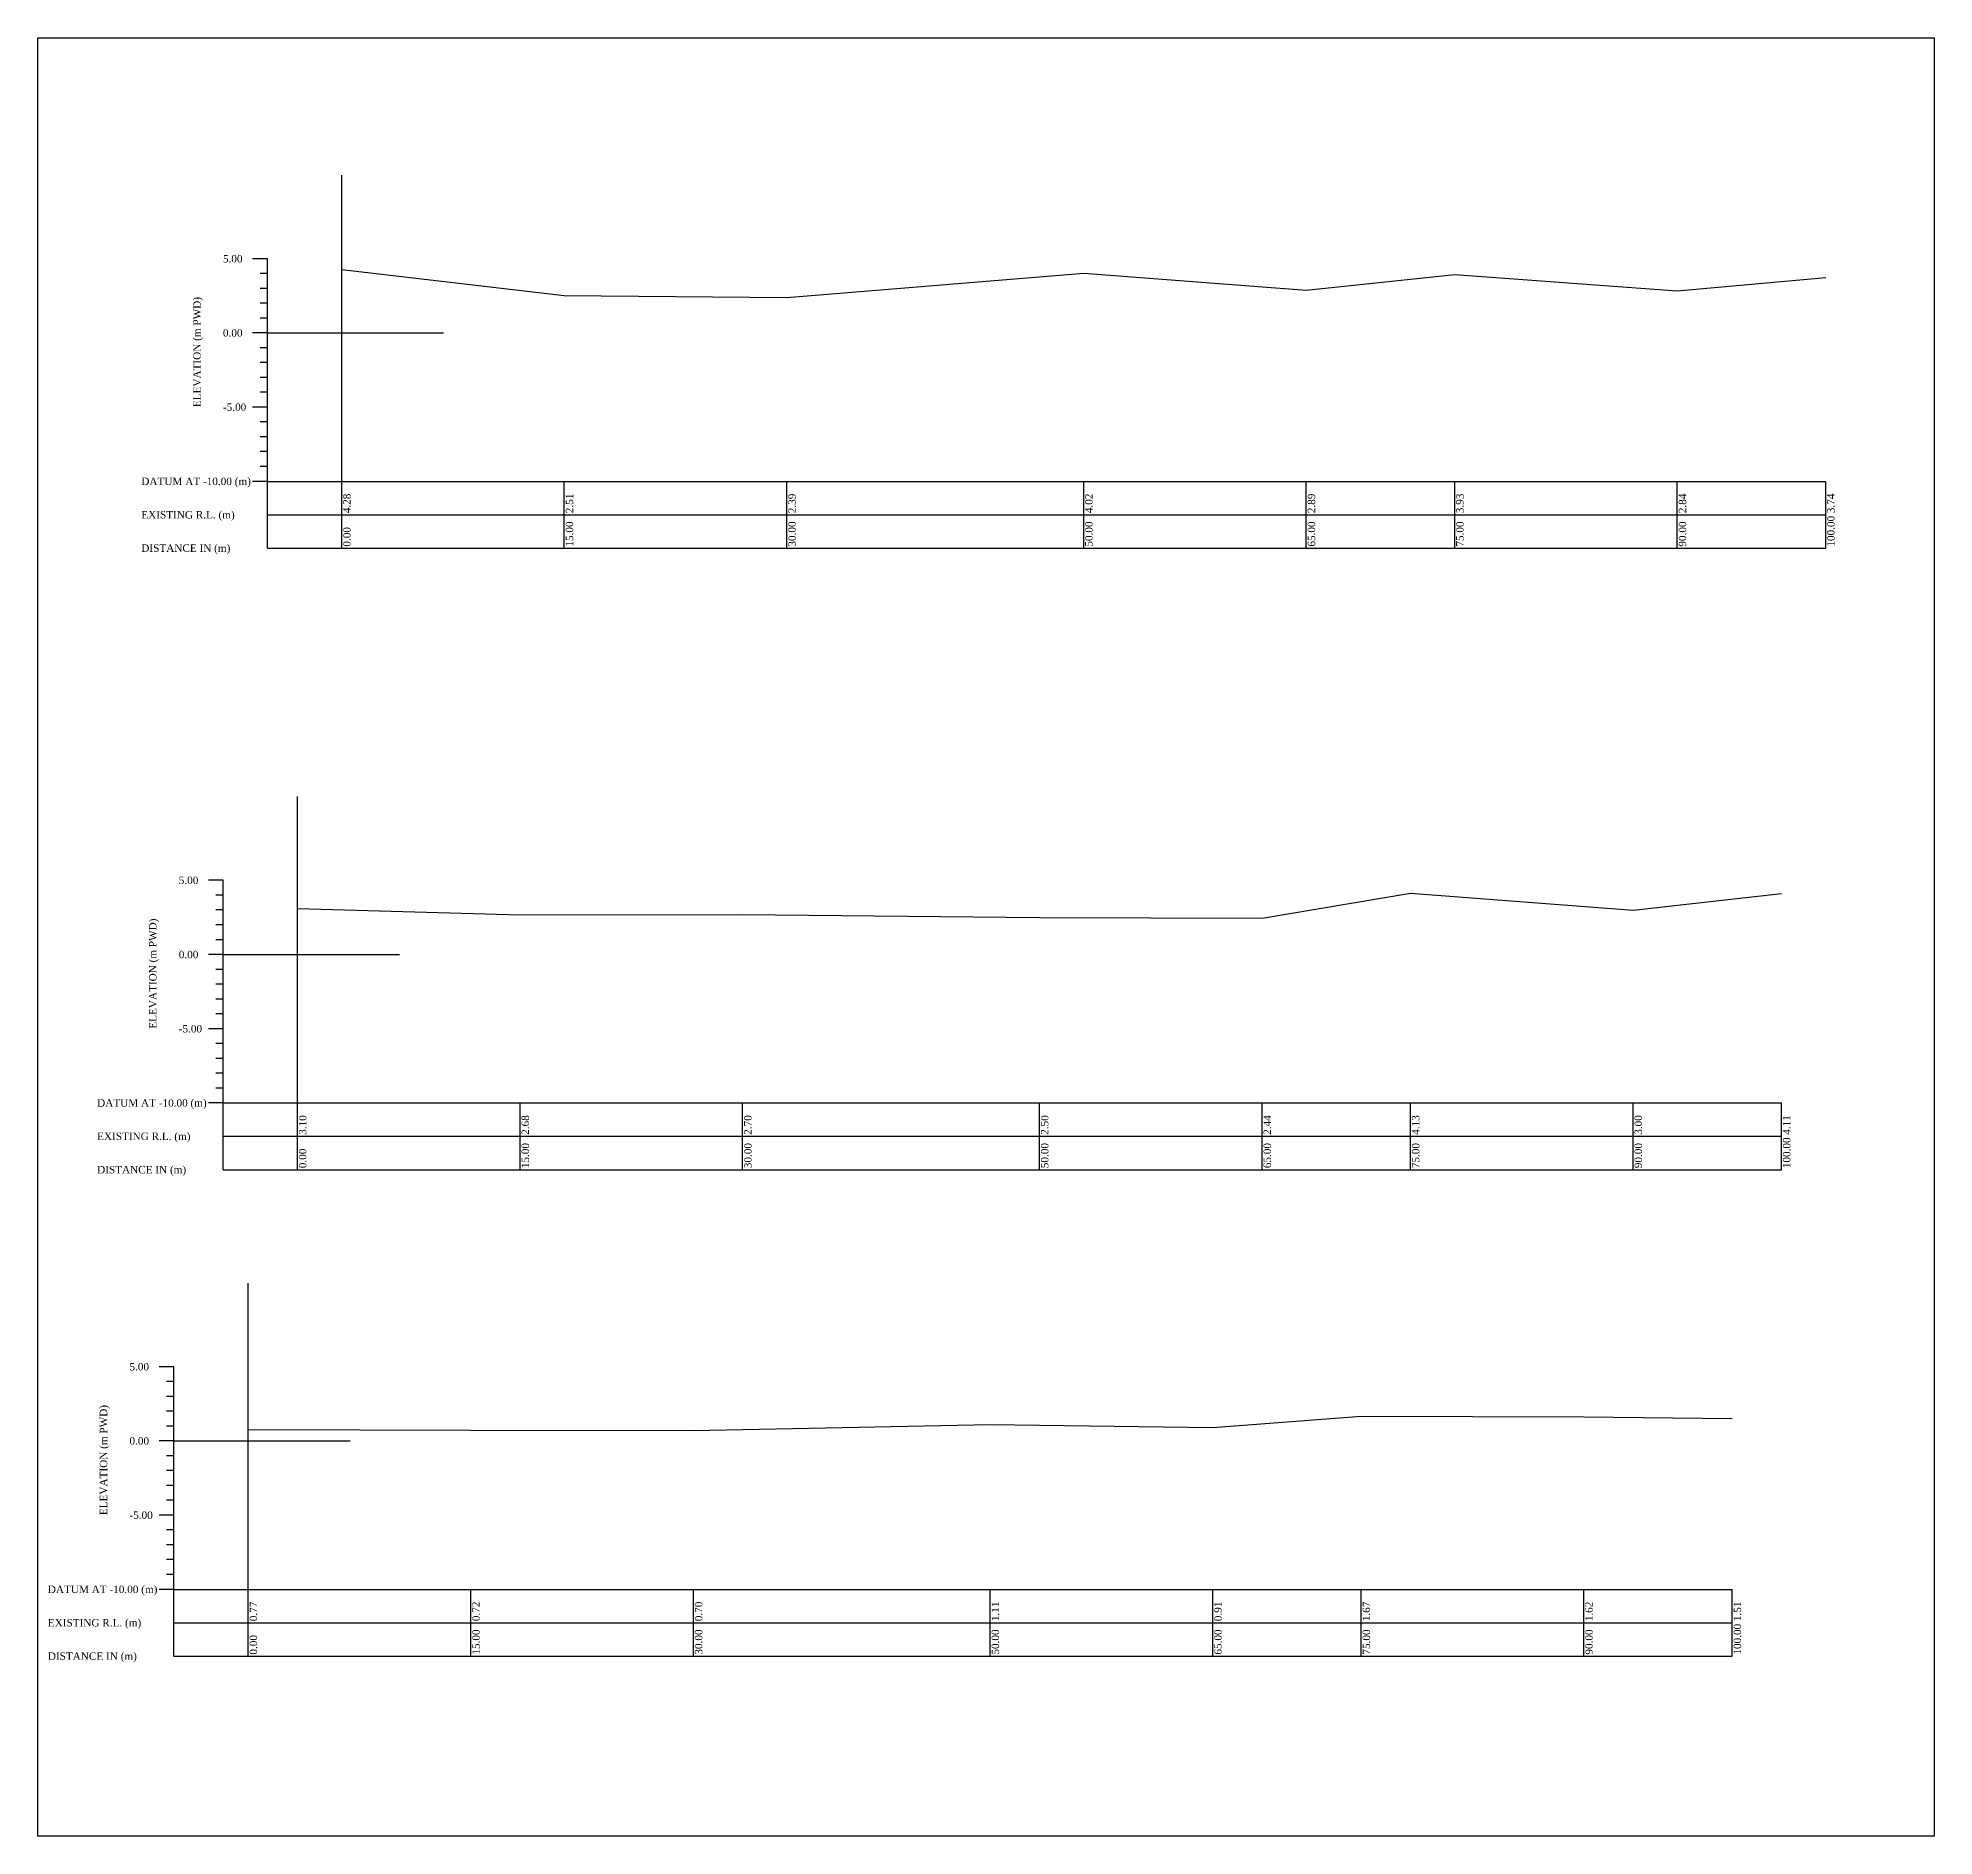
# Model space of a CAD drawing. Header units: metres. Extents: x -148477 to 168932, y -55673 to -2736.
# Drawn here: x -37514 to -37386.3, y -18431.3 to -18310.1 of the extents above; entities that cross this region are included whole.
import ezdxf

# ---------------------------------------------------------------- set-up
doc = ezdxf.new("R2010")
doc.units = ezdxf.units.M
doc.styles.add('liza', font='times.ttf', dxfattribs={"height": 2})

msp = doc.modelspace()

# ---------------------------------------------------------------- texts
at = {"color": 3, "linetype": 'Continuous', "lineweight": -3, "ltscale": 0.5, "char_height": 0.5, "attachment_point": 1, "style": 'liza'}
for s, insert, width in [('5.00', (-37501.5709, -18324.7278), 2), ('0.00', (-37501.5709, -18329.7278), 2), ('-5.00', (-37501.5709, -18334.7278), 2), ('DATUM AT -10.00 (m)', (-37507.0709, -18339.7278), 7.5), ('EXISTING R.L. (m)', (-37507.0709, -18341.9778), 7.5), ('DISTANCE IN (m)', (-37507.0709, -18344.2278), 7.5), ('5.00', (-37504.5499, -18366.6125), 2), ('0.00', (-37504.5499, -18371.6125), 2), ('-5.00', (-37504.5499, -18376.6125), 2), ('DATUM AT -10.00 (m)', (-37510.0499, -18381.6125), 7.5), ('EXISTING R.L. (m)', (-37510.0499, -18383.8625), 7.5), ('DISTANCE IN (m)', (-37510.0499, -18386.1125), 7.5), ('5.00', (-37507.8713, -18399.3893), 2), ('0.00', (-37507.8713, -18404.3893), 2), ('-5.00', (-37507.8713, -18409.3893), 2), ('DATUM AT -10.00 (m)', (-37513.3713, -18414.3893), 7.5), ('EXISTING R.L. (m)', (-37513.3713, -18416.6393), 7.5), ('DISTANCE IN (m)', (-37513.3713, -18418.8893), 7.5)]:
    msp.add_mtext(s, dxfattribs=dict(at, insert=insert, width=width))
at = {"color": 3, "linetype": 'Continuous', "lineweight": -3, "ltscale": 0.5, "char_height": 0.5, "attachment_point": 1, "rotation": 90, "style": 'liza'}
for s, insert, width in [('ELEVATION (m PWD)', (-37503.5709, -18334.9778), 10), ('4.28', (-37493.4709, -18342.1278), 2.15), ('2.51', (-37478.4709, -18342.1278), 2.15), ('2.39', (-37463.4709, -18342.1278), 2.15), ('4.02', (-37443.4709, -18342.1278), 2.15), ('2.89', (-37428.4709, -18342.1278), 2.15), ('3.93', (-37418.4709, -18342.1278), 2.15), ('2.84', (-37403.4709, -18342.1278), 2.15), ('3.74', (-37393.4709, -18342.1278), 2.15), ('15.00', (-37478.4709, -18344.3778), 2.15), ('30.00', (-37463.4709, -18344.3778), 2.15), ('50.00', (-37443.4709, -18344.3778), 2.15), ('65.00', (-37428.4709, -18344.3778), 2.15), ('75.00', (-37418.4709, -18344.3778), 2.15), ('90.00', (-37403.4709, -18344.3778), 2.15), ('100.00', (-37393.4709, -18344.3778), 2.15), ('0.00', (-37493.4709, -18344.3778), 2.15), ('ELEVATION (m PWD)', (-37506.5499, -18376.8625), 10), ('3.10', (-37496.4499, -18384.0125), 2.15), ('2.68', (-37481.4499, -18384.0125), 2.15), ('2.70', (-37466.4499, -18384.0125), 2.15), ('2.50', (-37446.4499, -18384.0125), 2.15), ('2.44', (-37431.4499, -18384.0125), 2.15), ('4.13', (-37421.4499, -18384.0125), 2.15), ('3.00', (-37406.4499, -18384.0125), 2.15), ('4.11', (-37396.4499, -18384.0125), 2.15), ('0.00', (-37496.4499, -18386.2625), 2.15), ('15.00', (-37481.4499, -18386.2625), 2.15), ('30.00', (-37466.4499, -18386.2625), 2.15), ('50.00', (-37446.4499, -18386.2625), 2.15), ('65.00', (-37431.4499, -18386.2625), 2.15), ('75.00', (-37421.4499, -18386.2625), 2.15), ('90.00', (-37406.4499, -18386.2625), 2.15), ('100.00', (-37396.4499, -18386.2625), 2.15), ('ELEVATION (m PWD)', (-37509.8713, -18409.6393), 10), ('0.77', (-37499.7713, -18416.7893), 2.15), ('0.72', (-37484.7713, -18416.7893), 2.15), ('0.70', (-37469.7713, -18416.7893), 2.15), ('1.11', (-37449.7713, -18416.7893), 2.15), ('0.91', (-37434.7713, -18416.7893), 2.15), ('1.67', (-37424.7713, -18416.7893), 2.15), ('1.62', (-37409.7713, -18416.7893), 2.15), ('1.51', (-37399.7713, -18416.7893), 2.15), ('100.00', (-37399.7713, -18419.0393), 2.15), ('0.00', (-37499.7713, -18419.0393), 2.15), ('15.00', (-37484.7713, -18419.0393), 2.15), ('30.00', (-37469.7713, -18419.0393), 2.15), ('50.00', (-37449.7713, -18419.0393), 2.15), ('65.00', (-37434.7713, -18419.0393), 2.15), ('75.00', (-37424.7713, -18419.0393), 2.15), ('90.00', (-37409.7713, -18419.0393), 2.15)]:
    msp.add_mtext(s, dxfattribs=dict(at, insert=insert, width=width))

# ---------------------------------------------------------------- linework, layer by layer
at = {"linetype": 'Continuous', "lineweight": -3, "ltscale": 0.5}
for p, q in [((-37493.5709, -18339.9778), (-37493.5709, -18319.3367)), ((-37498.5709, -18329.9778), (-37486.6995, -18329.9778)), ((-37496.5499, -18381.8625), (-37496.5499, -18361.2214)), ((-37501.5499, -18371.8625), (-37495.6594, -18371.8625)), ((-37501.5499, -18371.8625), (-37489.6784, -18371.8625)), ((-37499.8713, -18414.6393), (-37499.8713, -18393.9982)), ((-37504.8713, -18404.6393), (-37492.9999, -18404.6393))]:
    msp.add_line(p, q, dxfattribs=at)
at = {"color": 3, "linetype": 'Continuous', "lineweight": -3, "ltscale": 0.5}
for p, q in [((-37498.5709, -18324.9778), (-37499.5709, -18324.9778)), ((-37498.5709, -18344.4778), (-37498.5709, -18324.9778)), ((-37498.5709, -18325.9778), (-37499.0709, -18325.9778)), ((-37498.5709, -18326.9778), (-37499.0709, -18326.9778)), ((-37498.5709, -18327.9778), (-37499.0709, -18327.9778)), ((-37498.5709, -18329.9778), (-37499.5709, -18329.9778)), ((-37498.5709, -18328.9778), (-37499.0709, -18328.9778)), ((-37498.5709, -18330.9778), (-37499.0709, -18330.9778)), ((-37498.5709, -18331.9778), (-37499.0709, -18331.9778)), ((-37498.5709, -18332.9778), (-37499.0709, -18332.9778)), ((-37498.5709, -18333.9778), (-37499.0709, -18333.9778)), ((-37498.5709, -18334.9778), (-37499.5709, -18334.9778)), ((-37498.5709, -18335.9778), (-37499.0709, -18335.9778)), ((-37498.5709, -18336.9778), (-37499.0709, -18336.9778)), ((-37498.5709, -18337.9778), (-37499.0709, -18337.9778)), ((-37498.5709, -18338.9778), (-37499.0709, -18338.9778)), ((-37498.5709, -18339.9778), (-37499.5709, -18339.9778)), ((-37498.5709, -18339.9778), (-37393.5709, -18339.9778)), ((-37493.5709, -18344.4778), (-37493.5709, -18339.9778)), ((-37478.5709, -18344.4778), (-37478.5709, -18339.9778)), ((-37463.5709, -18344.4778), (-37463.5709, -18339.9778)), ((-37443.5709, -18344.4778), (-37443.5709, -18339.9778)), ((-37428.5709, -18344.4778), (-37428.5709, -18339.9778)), ((-37418.5709, -18344.4778), (-37418.5709, -18339.9778)), ((-37403.5709, -18344.4778), (-37403.5709, -18339.9778)), ((-37393.5709, -18344.4778), (-37393.5709, -18339.9778)), ((-37498.5709, -18342.2278), (-37393.5709, -18342.2278)), ((-37498.5709, -18344.4778), (-37393.5709, -18344.4778)), ((-37501.5499, -18366.8625), (-37502.5499, -18366.8625)), ((-37501.5499, -18386.3625), (-37501.5499, -18366.8625)), ((-37501.5499, -18367.8625), (-37502.0499, -18367.8625)), ((-37501.5499, -18368.8625), (-37502.0499, -18368.8625)), ((-37501.5499, -18369.8625), (-37502.0499, -18369.8625)), ((-37501.5499, -18370.8625), (-37502.0499, -18370.8625)), ((-37501.5499, -18371.8625), (-37502.5499, -18371.8625)), ((-37501.5499, -18372.8625), (-37502.0499, -18372.8625)), ((-37501.5499, -18373.8625), (-37502.0499, -18373.8625)), ((-37501.5499, -18374.8625), (-37502.0499, -18374.8625)), ((-37501.5499, -18375.8625), (-37502.0499, -18375.8625)), ((-37501.5499, -18376.8625), (-37502.5499, -18376.8625)), ((-37501.5499, -18377.8625), (-37502.0499, -18377.8625)), ((-37501.5499, -18378.8625), (-37502.0499, -18378.8625)), ((-37501.5499, -18379.8625), (-37502.0499, -18379.8625)), ((-37501.5499, -18380.8625), (-37502.0499, -18380.8625)), ((-37501.5499, -18381.8625), (-37502.5499, -18381.8625)), ((-37501.5499, -18381.8625), (-37396.5499, -18381.8625)), ((-37496.5499, -18386.3625), (-37496.5499, -18381.8625)), ((-37481.5499, -18386.3625), (-37481.5499, -18381.8625)), ((-37466.5499, -18386.3625), (-37466.5499, -18381.8625)), ((-37446.5499, -18386.3625), (-37446.5499, -18381.8625)), ((-37431.5499, -18386.3625), (-37431.5499, -18381.8625)), ((-37421.5499, -18386.3625), (-37421.5499, -18381.8625)), ((-37406.5499, -18386.3625), (-37406.5499, -18381.8625)), ((-37396.5499, -18386.3625), (-37396.5499, -18381.8625)), ((-37501.5499, -18384.1125), (-37396.5499, -18384.1125)), ((-37501.5499, -18386.3625), (-37396.5499, -18386.3625)), ((-37504.8713, -18399.6393), (-37505.8713, -18399.6393)), ((-37504.8713, -18419.1393), (-37504.8713, -18399.6393)), ((-37504.8713, -18400.6393), (-37505.3713, -18400.6393)), ((-37504.8713, -18401.6393), (-37505.3713, -18401.6393)), ((-37504.8713, -18402.6393), (-37505.3713, -18402.6393)), ((-37504.8713, -18403.6393), (-37505.3713, -18403.6393)), ((-37504.8713, -18404.6393), (-37505.8713, -18404.6393)), ((-37504.8713, -18405.6393), (-37505.3713, -18405.6393)), ((-37504.8713, -18406.6393), (-37505.3713, -18406.6393)), ((-37504.8713, -18407.6393), (-37505.3713, -18407.6393)), ((-37504.8713, -18408.6393), (-37505.3713, -18408.6393)), ((-37504.8713, -18409.6393), (-37505.8713, -18409.6393)), ((-37504.8713, -18410.6393), (-37505.3713, -18410.6393)), ((-37504.8713, -18411.6393), (-37505.3713, -18411.6393)), ((-37504.8713, -18412.6393), (-37505.3713, -18412.6393)), ((-37504.8713, -18413.6393), (-37505.3713, -18413.6393)), ((-37504.8713, -18414.6393), (-37505.8713, -18414.6393)), ((-37504.8713, -18414.6393), (-37399.8713, -18414.6393)), ((-37499.8713, -18419.1393), (-37499.8713, -18414.6393)), ((-37484.8713, -18419.1393), (-37484.8713, -18414.6393)), ((-37469.8713, -18419.1393), (-37469.8713, -18414.6393)), ((-37449.8713, -18419.1393), (-37449.8713, -18414.6393)), ((-37434.8713, -18419.1393), (-37434.8713, -18414.6393)), ((-37424.8713, -18419.1393), (-37424.8713, -18414.6393)), ((-37409.8713, -18419.1393), (-37409.8713, -18414.6393)), ((-37399.8713, -18419.1393), (-37399.8713, -18414.6393)), ((-37504.8713, -18416.8893), (-37399.8713, -18416.8893)), ((-37504.8713, -18419.1393), (-37399.8713, -18419.1393))]:
    msp.add_line(p, q, dxfattribs=at)
at = {"linetype": 'Continuous', "lineweight": -3, "ltscale": 0.5}
msp.add_lwpolyline([(-37514.0388, -18310.0982), (-37386.2669, -18310.0982), (-37386.2669, -18431.266), (-37514.0388, -18431.266)], close=True, dxfattribs=at)
at = {"color": 3, "linetype": 'Continuous', "lineweight": -3, "ltscale": 0.5}
msp.add_lwpolyline([(-37493.5709, -18325.6938), (-37478.5709, -18327.4648), (-37463.5709, -18327.5858), (-37443.5709, -18325.9588), (-37428.5709, -18327.0918), (-37418.5709, -18326.0448), (-37403.5709, -18327.1388), (-37393.5709, -18326.2408)], dxfattribs=at)
at = {"color": 1, "linetype": 'Continuous', "lineweight": -3, "ltscale": 0.5}
msp.add_lwpolyline([(-37496.5499, -18368.7585), (-37481.5499, -18369.1875), (-37466.5499, -18369.1575), (-37446.5499, -18369.3605), (-37431.5499, -18369.4195), (-37421.5499, -18367.7315), (-37406.5499, -18368.8645), (-37396.5499, -18367.7505)], dxfattribs=at)
at = {"color": 4, "linetype": 'Continuous', "lineweight": -3, "ltscale": 0.5}
msp.add_lwpolyline([(-37499.8713, -18403.8653), (-37484.8713, -18403.9143), (-37469.8713, -18403.9413), (-37449.8713, -18403.5303), (-37434.8713, -18403.7263), (-37424.8713, -18402.9653), (-37409.8713, -18403.0163), (-37399.8713, -18403.1243)], dxfattribs=at)

msp.set_redraw_order([(e.dxf.handle, doc.entitydb.next_handle()) for e in msp.query("TEXT MTEXT ATTDEF DIMENSION ARC_DIMENSION")])  # texts and dimensions are drawn at this point

doc.saveas('drawing.dxf')
